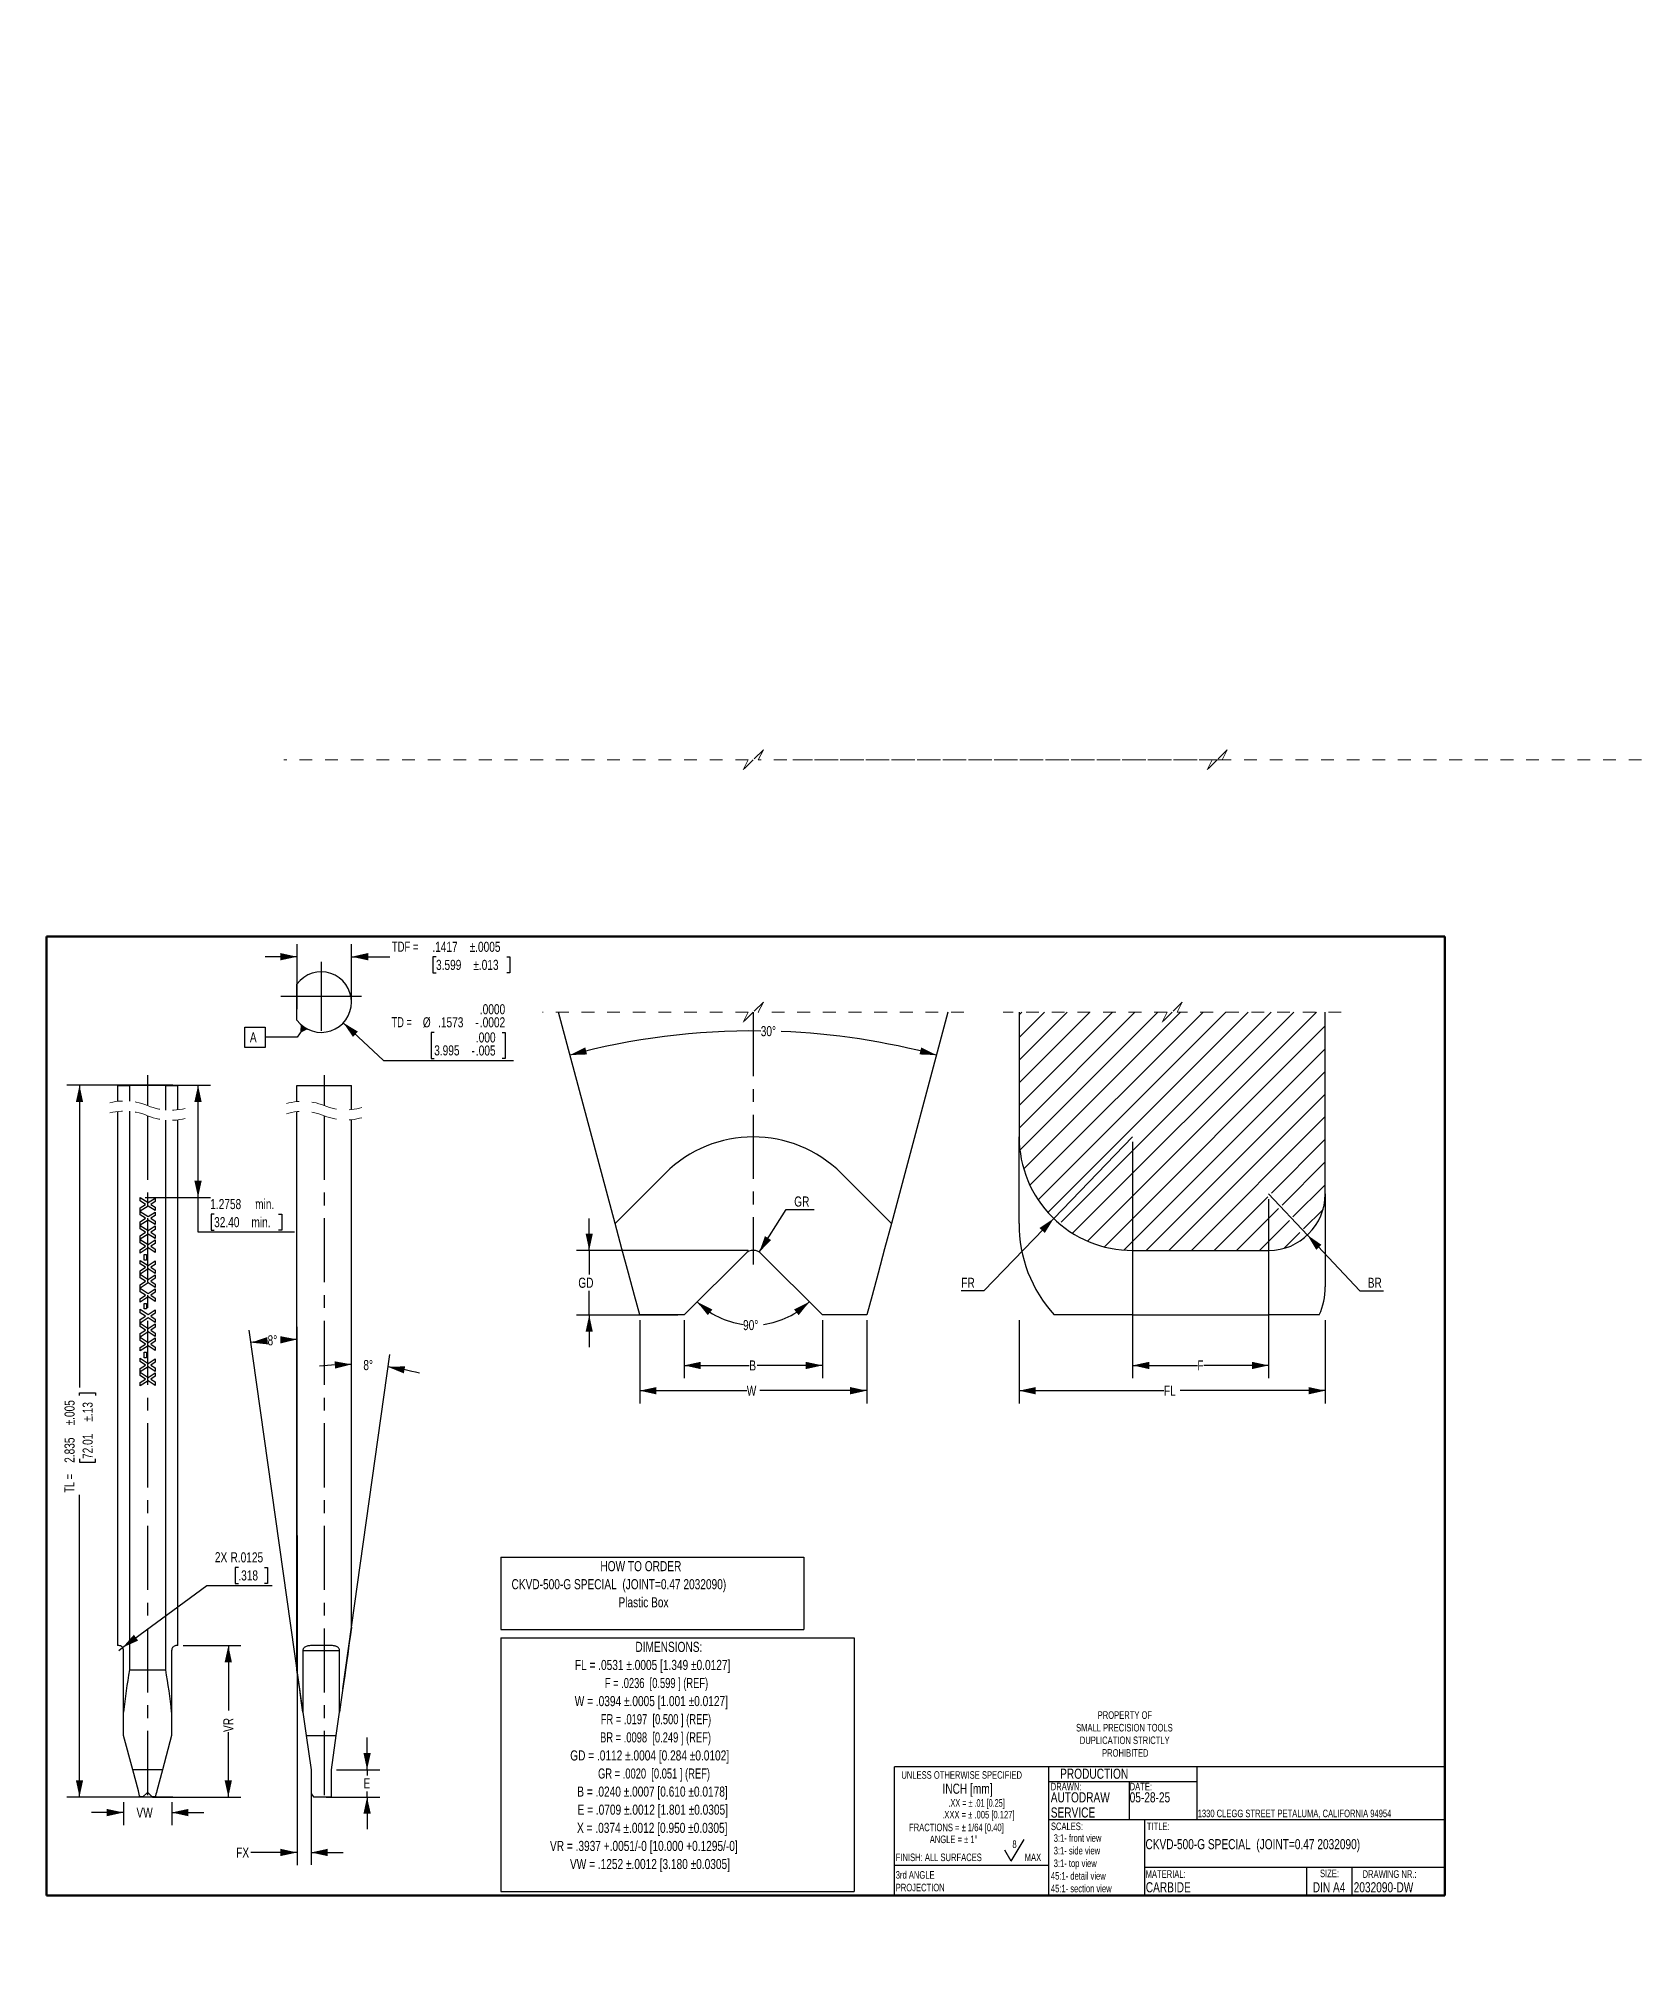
# Model space of a CAD drawing. Header units: inches. Extents: x 0 to 13, y -63732 to 63746.
# Drawn here: x 0.33 to 12.83, y -0.11 to 14.88 of the extents above; entities that cross this region are included whole.
import ezdxf

# ---------------------------------------------------------------- set-up
doc = ezdxf.new("R2010")
doc.units = ezdxf.units.IN
doc.header["$MEASUREMENT"] = 0
doc.linetypes.add('CENTERX2', pattern=[0.8, 0.5, -0.1, 0.1, -0.1])
doc.linetypes.add('HIDDEN', pattern=[0.075, 0.05, -0.025])
doc.layers.add('FORMAT', color=7, linetype='Continuous')
doc.styles.add('SLDTEXTSTYLE0', font='TXT', dxfattribs={"width": 0.75})
doc.styles.add('SLDTEXTSTYLE1', font='TXT', dxfattribs={"width": 0.694444})
doc.styles.add('SLDTEXTSTYLE2', font='TXT', dxfattribs={"width": 0.6875})
doc.styles.add('SLDTEXTSTYLE3', font='TXT', dxfattribs={"width": 0.69})
doc.styles.add('SLDTEXTSTYLE4', font='TXT', dxfattribs={"width": 0.692308})
doc.styles.add('SLDTEXTSTYLE5', font='TXT', dxfattribs={"width": 0.7})
doc.dimstyles.new('SLDDIMSTYLE0', dxfattribs={"dimtxt": 0.07874, "dimasz": 0.13, "dimexe": 0, "dimexo": 0.0625, "dimgap": 0.019685, "dimtad": 0, "dimtih": 1, "dimtoh": 1, "dimdec": 4, "dimlfac": 0.333333, "dimrnd": 1e-09, "dimzin": 12, "dimdsep": 46, "dimtxsty": 'SLDTEXTSTYLE0', "dimsah": 1, "dimcen": 0.09, "dimadec": 0, "dimazin": 3, "dimtfac": 1, "dimtdec": 4, "dimtofl": 0, "dimtmove": 0, "dimatfit": 3, "dimfxl": 0, "dimfrac": 2, "dimtolj": 1, "dimarcsym": 0})
doc.dimstyles.new('SLDDIMSTYLE1', dxfattribs={"dimtxt": 0.07874, "dimasz": 0.13, "dimexe": 0, "dimexo": 0.0625, "dimgap": 0.019685, "dimtad": 0, "dimdec": 3, "dimlfac": 0.333333, "dimrnd": 1e-09, "dimzin": 12, "dimdsep": 46, "dimtxsty": 'SLDTEXTSTYLE0', "dimsah": 1, "dimcen": 0.09, "dimadec": 0, "dimazin": 3, "dimtol": 1, "dimtp": 0.005, "dimtm": 0.005, "dimtfac": 1, "dimtdec": 3, "dimtofl": 0, "dimtmove": 0, "dimatfit": 3, "dimfxl": 0, "dimfrac": 2, "dimtolj": 1, "dimarcsym": 0})
doc.dimstyles.new('SLDDIMSTYLE10', dxfattribs={"dimtxt": 0.07874, "dimasz": 0.13, "dimexe": 0, "dimexo": 0.0625, "dimgap": 0.019685, "dimtad": 0, "dimdec": 4, "dimlfac": 0.022239, "dimrnd": 1e-09, "dimzin": 12, "dimdsep": 46, "dimtxsty": 'SLDTEXTSTYLE0', "dimsah": 1, "dimcen": 0.09, "dimadec": 0, "dimazin": 3, "dimtfac": 1, "dimtdec": 4, "dimtofl": 0, "dimtmove": 0, "dimatfit": 3, "dimfxl": 0, "dimfrac": 2, "dimtolj": 1, "dimtzin": 12, "dimarcsym": 0})
doc.dimstyles.new('SLDDIMSTYLE11', dxfattribs={"dimtxt": 0.07874, "dimasz": 0.13, "dimexe": 0, "dimexo": 0.0625, "dimgap": 0.019685, "dimtad": 0, "dimdec": 4, "dimlfac": 0.022239, "dimzin": 12, "dimdsep": 46, "dimtxsty": 'SLDTEXTSTYLE0', "dimsah": 1, "dimcen": 0.09, "dimadec": 1, "dimazin": 3, "dimtfac": 1, "dimtdec": 1, "dimtofl": 0, "dimtmove": 0, "dimatfit": 3, "dimfxl": 0, "dimfrac": 2, "dimtolj": 1, "dimtzin": 12, "dimarcsym": 0})
doc.dimstyles.new('SLDDIMSTYLE12', dxfattribs={"dimtxt": 0.07874, "dimasz": 0.13, "dimexe": 0, "dimexo": 0.0625, "dimgap": 0.019685, "dimtad": 0, "dimtih": 1, "dimtoh": 1, "dimdec": 4, "dimlfac": 0.022239, "dimrnd": 1e-09, "dimzin": 12, "dimdsep": 46, "dimtxsty": 'SLDTEXTSTYLE0', "dimsah": 1, "dimcen": 0.09, "dimadec": 0, "dimazin": 3, "dimtfac": 1, "dimtdec": 4, "dimtmove": 0, "dimatfit": 0, "dimfxl": 0, "dimfrac": 2, "dimtolj": 1, "dimtzin": 12, "dimarcsym": 0})
doc.dimstyles.new('SLDDIMSTYLE13', dxfattribs={"dimtxt": 0.07874, "dimasz": 0.13, "dimexe": 0, "dimexo": 0.0625, "dimgap": 0.019685, "dimtad": 0, "dimtih": 1, "dimtoh": 1, "dimdec": 4, "dimlfac": 0.564871, "dimrnd": 1e-09, "dimzin": 12, "dimdsep": 46, "dimtxsty": 'SLDTEXTSTYLE0', "dimsah": 1, "dimcen": 0, "dimadec": 0, "dimazin": 3, "dimtfac": 1, "dimtdec": 4, "dimtofl": 0, "dimtmove": 0, "dimatfit": 3, "dimfxl": 0, "dimfrac": 2, "dimtolj": 1, "dimtzin": 12, "dimarcsym": 0})
doc.dimstyles.new('SLDDIMSTYLE15', dxfattribs={"dimtxt": 0.07874, "dimasz": 0.13, "dimexe": 0, "dimexo": 0.0625, "dimgap": 0.019685, "dimtad": 0, "dimtih": 1, "dimtoh": 1, "dimdec": 4, "dimlfac": 0.022239, "dimrnd": 1e-09, "dimzin": 12, "dimdsep": 46, "dimtxsty": 'SLDTEXTSTYLE0', "dimsah": 1, "dimcen": 0, "dimse2": 1, "dimadec": 0, "dimazin": 3, "dimtfac": 1, "dimtdec": 4, "dimtofl": 0, "dimtmove": 0, "dimatfit": 3, "dimfxl": 0, "dimfrac": 2, "dimtolj": 1, "dimtzin": 12, "dimarcsym": 0})
doc.dimstyles.new('SLDDIMSTYLE2', dxfattribs={"dimtxt": 0.07874, "dimasz": 0.13, "dimexe": 0, "dimexo": 0.0625, "dimgap": 0.019685, "dimtad": 0, "dimdec": 4, "dimlfac": 0.333333, "dimrnd": 1e-09, "dimzin": 12, "dimdsep": 46, "dimtxsty": 'SLDTEXTSTYLE0', "dimsah": 1, "dimcen": 0.09, "dimadec": 0, "dimazin": 3, "dimtfac": 1, "dimtdec": 4, "dimtmove": 0, "dimatfit": 0, "dimfxl": 0, "dimfrac": 2, "dimtolj": 1, "dimtzin": 12, "dimarcsym": 0})
doc.dimstyles.new('SLDDIMSTYLE3', dxfattribs={"dimtxt": 0.07874, "dimasz": 0.13, "dimexe": 0, "dimexo": 0.0625, "dimgap": 0.019685, "dimtad": 0, "dimdec": 4, "dimlfac": 0.333333, "dimrnd": 1e-09, "dimzin": 12, "dimdsep": 46, "dimtxsty": 'SLDTEXTSTYLE0', "dimsah": 1, "dimcen": 0.09, "dimadec": 0, "dimazin": 3, "dimtfac": 1, "dimtdec": 4, "dimtofl": 0, "dimtmove": 0, "dimatfit": 3, "dimfxl": 0, "dimfrac": 2, "dimtolj": 1, "dimtzin": 12, "dimarcsym": 0})
doc.dimstyles.new('SLDDIMSTYLE4', dxfattribs={"dimtxt": 0.07874, "dimasz": 0.13, "dimexe": 0, "dimexo": 0.0625, "dimgap": 0.019685, "dimtad": 0, "dimtih": 1, "dimtoh": 1, "dimdec": 4, "dimlfac": 0.333333, "dimrnd": 1e-09, "dimzin": 12, "dimdsep": 46, "dimtxsty": 'SLDTEXTSTYLE0', "dimsah": 1, "dimcen": 0, "dimadec": 0, "dimazin": 3, "dimtfac": 1, "dimtdec": 4, "dimtofl": 0, "dimtmove": 0, "dimatfit": 3, "dimfxl": 0, "dimfrac": 2, "dimtolj": 1, "dimtzin": 12, "dimarcsym": 0})
doc.dimstyles.new('SLDDIMSTYLE5', dxfattribs={"dimtxt": 0.07874, "dimasz": 0.13, "dimexe": 0, "dimexo": 0.0625, "dimgap": 0.019685, "dimtad": 0, "dimtih": 1, "dimtoh": 1, "dimdec": 4, "dimlfac": 0.333333, "dimrnd": 1e-09, "dimzin": 12, "dimdsep": 46, "dimtxsty": 'SLDTEXTSTYLE0', "dimsah": 1, "dimcen": 0.09, "dimadec": 0, "dimazin": 3, "dimtfac": 1, "dimtdec": 4, "dimtmove": 0, "dimatfit": 0, "dimfxl": 0, "dimfrac": 2, "dimtolj": 1, "dimtzin": 12, "dimarcsym": 0})
doc.dimstyles.new('SLDDIMSTYLE6', dxfattribs={"dimtxt": 0.07874, "dimasz": 0.13, "dimexe": 0, "dimexo": 0.0625, "dimgap": 0.019685, "dimtad": 0, "dimtih": 1, "dimtoh": 1, "dimdec": 4, "dimlfac": 0.333333, "dimzin": 12, "dimdsep": 46, "dimtxsty": 'SLDTEXTSTYLE0', "dimsah": 1, "dimcen": 0.09, "dimadec": 1, "dimazin": 3, "dimtfac": 1, "dimtdec": 1, "dimtofl": 0, "dimtmove": 0, "dimatfit": 3, "dimfxl": 0, "dimfrac": 2, "dimtolj": 1, "dimtzin": 12, "dimarcsym": 0})
doc.dimstyles.new('SLDDIMSTYLE7', dxfattribs={"dimtxt": 0.07874, "dimasz": 0.13, "dimexe": 0, "dimexo": 0.0625, "dimgap": 0.019685, "dimtad": 0, "dimdec": 4, "dimlfac": 0.333333, "dimrnd": 1e-09, "dimzin": 12, "dimdsep": 46, "dimtxsty": 'SLDTEXTSTYLE0', "dimsah": 1, "dimcen": 0.09, "dimadec": 0, "dimazin": 3, "dimtol": 1, "dimtp": 0.0005, "dimtm": 0.0005, "dimtfac": 1, "dimtdec": 4, "dimtmove": 0, "dimatfit": 0, "dimfxl": 0, "dimfrac": 2, "dimtolj": 1, "dimarcsym": 0})
doc.dimstyles.new('SLDDIMSTYLE8', dxfattribs={"dimtxt": 0.07874, "dimasz": 0.13, "dimexe": 0, "dimexo": 0.0625, "dimgap": 0.019685, "dimtad": 0, "dimtih": 1, "dimtoh": 1, "dimdec": 4, "dimlfac": 0.333333, "dimrnd": 1e-09, "dimzin": 12, "dimdsep": 46, "dimtxsty": 'SLDTEXTSTYLE0', "dimsah": 1, "dimcen": 0, "dimadec": 0, "dimazin": 3, "dimtol": 1, "dimtm": 0.0002, "dimtfac": 1, "dimtdec": 4, "dimtofl": 0, "dimtmove": 0, "dimatfit": 3, "dimfxl": 0, "dimfrac": 2, "dimtolj": 1, "dimtzin": 4, "dimarcsym": 0})
doc.dimstyles.new('SLDDIMSTYLE9', dxfattribs={"dimtxt": 0.07874, "dimasz": 0.13, "dimexe": 0, "dimexo": 0.0625, "dimgap": 0.019685, "dimtad": 0, "dimtih": 1, "dimtoh": 1, "dimdec": 4, "dimlfac": 0.022239, "dimzin": 12, "dimdsep": 46, "dimtxsty": 'SLDTEXTSTYLE0', "dimsah": 1, "dimcen": 0.09, "dimadec": 1, "dimazin": 3, "dimtfac": 1, "dimtdec": 1, "dimtofl": 0, "dimtmove": 0, "dimatfit": 3, "dimfxl": 0, "dimfrac": 2, "dimtolj": 1, "dimtzin": 12, "dimarcsym": 0})

msp = doc.modelspace()

# ---------------------------------------------------------------- texts
at = {"layer": 'FORMAT'}
for s, insert, char_height, attachment_point, style in [('PROPERTY OF', (8.80457, 1.82977), 0.0590551, 2, 'SLDTEXTSTYLE0'), ('SMALL PRECISION TOOLS', (8.80098, 1.73134), 0.0590551, 2, 'SLDTEXTSTYLE0'), ('DUPLICATION STRICTLY', (8.8034, 1.63292), 0.0590551, 2, 'SLDTEXTSTYLE0'), ('PROHIBITED', (8.80761, 1.53449), 0.059055, 2, 'SLDTEXTSTYLE0'), ('UNLESS OTHERWISE SPECIFIED', (7.06078, 1.36251), 0.0590551, 1, 'SLDTEXTSTYLE0'), ('PRODUCTION', (8.29936, 1.38211), 0.07874, 1, 'SLDTEXTSTYLE0'), ('INCH [mm]', (7.38197, 1.26515), 0.07874, 1, 'SLDTEXTSTYLE0'), ('DRAWN:', (8.22606, 1.27202), 0.059055, 1, 'SLDTEXTSTYLE0'), ('DATE:', (8.84172, 1.27202), 0.059055, 1, 'SLDTEXTSTYLE0'), ('.XXX = ± .005 [0.127]', (7.37963, 1.05269), 0.0590551, 1, 'SLDTEXTSTYLE0'), ('.XX = ± .01 [0.25]', (7.42861, 1.14418), 0.0590551, 1, 'SLDTEXTSTYLE1'), ('AUTODRAW', (8.22625, 1.19776), 0.07874, 1, 'SLDTEXTSTYLE0'), ('SERVICE', (8.22625, 1.07965), 0.07874, 1, 'SLDTEXTSTYLE0'), ('05-28-25', (8.84172, 1.19776), 0.07874, 1, 'SLDTEXTSTYLE0'), ('1330 CLEGG STREET PETALUMA, CALIFORNIA 94954', (9.37236, 1.06231), 0.0590551, 1, 'SLDTEXTSTYLE0'), ('FRACTIONS = ± 1/64 [0.40]', (7.12114, 0.95303), 0.0590551, 1, 'SLDTEXTSTYLE0'), ('SCALES:', (8.22749, 0.96175), 0.059055, 1, 'SLDTEXTSTYLE0'), ('TITLE:', (8.97589, 0.96175), 0.059055, 1, 'SLDTEXTSTYLE0'), ('ANGLE = ± 1°', (7.28276, 0.86035), 0.0590551, 1, 'SLDTEXTSTYLE2'), ('3:1- front view', (8.24939, 0.87034), 0.0590551, 1, 'SLDTEXTSTYLE0'), ('3:1- side view', (8.24939, 0.77192), 0.0590551, 1, 'SLDTEXTSTYLE0'), ('CKVD-500-G SPECIAL  (JOINT=0.47 2032090)', (8.96497, 0.83256), 0.0787402, 1, 'SLDTEXTSTYLE0'), ('3:1- top view', (8.24939, 0.67349), 0.0590551, 1, 'SLDTEXTSTYLE0'), ('3rd ANGLE', (7.01709, 0.5827), 0.059055, 1, 'SLDTEXTSTYLE0'), ('PROJECTION', (7.01709, 0.48428), 0.059055, 1, 'SLDTEXTSTYLE0'), ('<MOD-ASYM>', (7.63145, 0.46245), 0.000787, 1, 'SLDTEXTSTYLE0'), ('45:1- detail view', (8.22724, 0.57507), 0.0590551, 1, 'SLDTEXTSTYLE0'), ('45:1- section view', (8.22724, 0.47664), 0.0590551, 1, 'SLDTEXTSTYLE0'), ('MATERIAL:', (8.96624, 0.58943), 0.059055, 1, 'SLDTEXTSTYLE0'), ('CARBIDE', (8.96752, 0.49625), 0.07874, 1, 'SLDTEXTSTYLE0'), ('DIN A4', (10.39716, 0.49625), 0.07874, 2, 'SLDTEXTSTYLE0'), ('SIZE:', (10.40071, 0.59463), 0.059055, 2, 'SLDTEXTSTYLE0'), ('2032090-DW', (10.58916, 0.49625), 0.07874, 1, 'SLDTEXTSTYLE0'), ('DRAWING NR.:', (10.65875, 0.58943), 0.0590551, 1, 'SLDTEXTSTYLE0')]:
    msp.add_mtext(s, dxfattribs=dict(at, insert=insert, char_height=char_height, attachment_point=attachment_point, style=style))

# ---------------------------------------------------------------- blocks, each defined once
blk = doc.blocks.new('SW_NOTE_0')
at = {"layer": 'FORMAT', "color": 0}
for q in [(1.001, 0.186), (0.851, 0.102)]:
    blk.add_line((0.901, 0.017), q, dxfattribs=at)
at = {"layer": 'FORMAT', "color": 0, "attachment_point": 1, "style": 'SLDTEXTSTYLE0'}
for s, insert, char_height in [('8', (0.91, 0.178), 0.0591), ('FINISH: ALL SURFACES', (0, 0.076), 0.05906), ('MAX', (1.006, 0.076), 0.0591)]:
    blk.add_mtext(s, dxfattribs=dict(at, insert=insert, char_height=char_height))
blk = doc.blocks.new('SW_TABLEANNOTATION_0')
at = {"layer": 'FORMAT', "color": 0}
for p, q in [((0, 0), (0, -0.141)), ((0, 0), (2.756, 0)), ((2.756, 0), (2.756, -0.141)), ((0, -0.141), (0, -0.282)), ((2.756, -0.141), (2.756, -0.282)), ((0, -0.282), (0, -0.424)), ((2.756, -0.282), (2.756, -0.424)), ((0, -0.424), (0, -0.565)), ((2.756, -0.424), (2.756, -0.565)), ((0, -0.565), (0, -0.706)), ((2.756, -0.565), (2.756, -0.706)), ((0, -0.706), (0, -0.847)), ((2.756, -0.706), (2.756, -0.847)), ((0, -0.847), (0, -0.988)), ((2.756, -0.847), (2.756, -0.988)), ((0, -0.988), (0, -1.129)), ((2.756, -0.988), (2.756, -1.129)), ((0, -1.129), (0, -1.271)), ((2.756, -1.129), (2.756, -1.271)), ((0, -1.271), (0, -1.412)), ((2.756, -1.271), (2.756, -1.412)), ((0, -1.412), (0, -1.553)), ((2.756, -1.412), (2.756, -1.553)), ((0, -1.553), (0, -1.694)), ((2.756, -1.553), (2.756, -1.694)), ((0, -1.694), (0, -1.835)), ((2.756, -1.694), (2.756, -1.835)), ((0, -1.835), (0, -1.977)), ((2.756, -1.835), (2.756, -1.977)), ((0, -1.977), (2.756, -1.977))]:
    blk.add_line(p, q, dxfattribs=at)
at = {"layer": 'FORMAT', "color": 0, "char_height": 0.07874, "attachment_point": 1}
for s, insert, style in [('DIMENSIONS:', (1.049, -0.03), 'SLDTEXTSTYLE0'), ('FL = .0531 ±.0005 [1.349 ±0.0127]', (0.577, -0.171), 'SLDTEXTSTYLE0'), ('W = .0394 ±.0005 [1.001 ±0.0127]', (0.576, -0.453), 'SLDTEXTSTYLE0'), ('F = .0236  [0.599 ] (REF)', (0.811, -0.312), 'SLDTEXTSTYLE3'), ('FR = .0197  [0.500 ] (REF)', (0.779, -0.594), 'SLDTEXTSTYLE4'), ('BR = .0098  [0.249 ] (REF)', (0.774, -0.736), 'SLDTEXTSTYLE4'), ('GD = .0112 ±.0004 [0.284 ±0.0102]', (0.541, -0.877), 'SLDTEXTSTYLE0'), ('GR = .0020  [0.051 ] (REF)', (0.758, -1.018), 'SLDTEXTSTYLE4'), ('B = .0240 ±.0007 [0.610 ±0.0178]', (0.596, -1.159), 'SLDTEXTSTYLE0'), ('E = .0709 ±.0012 [1.801 ±0.0305]', (0.598, -1.3), 'SLDTEXTSTYLE0'), ('X = .0374 ±.0012 [0.950 ±0.0305]', (0.594, -1.442), 'SLDTEXTSTYLE0'), ('VR = .3937 +.0051/-0 [10.000 +0.1295/-0]', (0.383, -1.583), 'SLDTEXTSTYLE0'), ('VW = .1252 ±.0012 [3.180 ±0.0305]', (0.539, -1.724), 'SLDTEXTSTYLE0')]:
    blk.add_mtext(s, dxfattribs=dict(at, insert=insert, style=style))
blk = doc.blocks.new('SW_TABLEANNOTATION_1')
at = {"layer": 'FORMAT', "color": 0}
for p, q in [((0, 0), (0, -0.141)), ((0, 0), (2.362, 0)), ((2.362, 0), (2.362, -0.141)), ((0, -0.141), (0, -0.282)), ((2.362, -0.141), (2.362, -0.282)), ((0, -0.282), (0, -0.424)), ((2.362, -0.282), (2.362, -0.424)), ((0, -0.424), (0, -0.565)), ((2.362, -0.424), (2.362, -0.565)), ((0, -0.565), (2.362, -0.565))]:
    blk.add_line(p, q, dxfattribs=at)
at = {"layer": 'FORMAT', "color": 0, "char_height": 0.07874, "attachment_point": 1, "style": 'SLDTEXTSTYLE0'}
for s, insert in [('HOW TO ORDER', (0.776, -0.03)), ('CKVD-500-G SPECIAL  (JOINT=0.47 2032090)', (0.083, -0.171)), ('Plastic Box', (0.917, -0.312))]:
    blk.add_mtext(s, dxfattribs=dict(at, insert=insert))
blk = doc.blocks.new('SW_BROKEN_VIEW_0')
at = {"color": 0, "linetype": 'CENTERX2'}
for p, q in [((0, 0.315), (0, 0.079)), ((0, 0), (0, -5.394))]:
    blk.add_line(p, q, dxfattribs=at)
blk = doc.blocks.new('_D')
at = {"layer": 'FORMAT'}
for p, q in [((1.362, 6.713), (1.673, 6.713)), ((1.575, 5.839), (1.575, 6.713)), ((1.161, 5.839), (1.673, 5.839)), ((1.575, 5.567), (1.575, 5.839)), ((1.7, 5.708), (1.676, 5.708)), ((1.676, 5.708), (1.676, 5.583)), ((2.203, 5.708), (2.227, 5.708)), ((2.227, 5.708), (2.227, 5.583)), ((2.328, 5.567), (1.575, 5.567)), ((1.676, 5.583), (1.7, 5.583)), ((2.227, 5.583), (2.203, 5.583))]:
    blk.add_line(p, q, dxfattribs=at)
for points in [[(1.575, 6.713), (1.546, 6.583), (1.603, 6.583)], [(1.575, 5.839), (1.603, 5.969), (1.546, 5.969)]]:
    blk.add_solid(points, dxfattribs=at)
at = {"layer": 'FORMAT', "char_height": 0.0787, "attachment_point": 1, "style": 'SLDTEXTSTYLE0'}
for s, insert in [('1.2758', (1.67, 5.826)), ('min.', (2.02, 5.826)), ('32.40', (1.7, 5.685)), ('min.', (1.991, 5.685))]:
    blk.add_mtext(s, dxfattribs=dict(at, insert=insert))
blk = doc.blocks.new('_D_1')
at = {"layer": 'FORMAT'}
for p, q in [((1.378, 6.713), (0.551, 6.713)), ((0.65, 6.713), (0.65, 4.355)), ((0.65, 4.292), (0.65, 4.315)), ((0.65, 4.315), (0.775, 4.315)), ((0.775, 4.315), (0.775, 4.292)), ((0.65, 3.798), (0.65, 3.774)), ((0.65, 3.774), (0.775, 3.774)), ((0.775, 3.774), (0.775, 3.798)), ((0.65, 1.161), (0.65, 3.519)), ((1.378, 1.161), (0.551, 1.161))]:
    blk.add_line(p, q, dxfattribs=at)
for points in [[(0.65, 6.713), (0.622, 6.583), (0.678, 6.583)], [(0.65, 1.161), (0.678, 1.291), (0.622, 1.291)]]:
    blk.add_solid(points, dxfattribs=at)
at = {"layer": 'FORMAT', "char_height": 0.0787, "attachment_point": 1, "rotation": 90}
for s, insert, style in [('±.005', (0.533, 4.06), 'SLDTEXTSTYLE0'), ('±.13', (0.674, 4.089), 'SLDTEXTSTYLE0'), ('2.835', (0.533, 3.768), 'SLDTEXTSTYLE0'), ('72.01', (0.674, 3.798), 'SLDTEXTSTYLE0'), ('TL =', (0.532, 3.535), 'SLDTEXTSTYLE2')]:
    blk.add_mtext(s, dxfattribs=dict(at, insert=insert, style=style))
blk = doc.blocks.new('_D_2')
at = {"layer": 'FORMAT'}
for p, q in [((0.993, 1.121), (0.993, 0.941)), ((1.369, 1.121), (1.369, 0.941)), ((0.993, 1.04), (0.743, 1.04)), ((1.369, 1.04), (1.619, 1.04))]:
    blk.add_line(p, q, dxfattribs=at)
for points in [[(0.993, 1.04), (0.863, 1.068), (0.863, 1.011)], [(1.369, 1.04), (1.499, 1.011), (1.499, 1.068)]]:
    blk.add_solid(points, dxfattribs=at)
at = {"layer": 'FORMAT', "insert": (1.094, 1.079), "char_height": 0.0787, "attachment_point": 1, "style": 'SLDTEXTSTYLE0'}
blk.add_mtext('VW', dxfattribs=at)
blk = doc.blocks.new('_D_3')
at = {"layer": 'FORMAT'}
for p, q in [((1.458, 2.342), (1.909, 2.342)), ((1.811, 2.342), (1.811, 1.835)), ((1.811, 1.161), (1.811, 1.668)), ((1.22, 1.161), (1.909, 1.161))]:
    blk.add_line(p, q, dxfattribs=at)
for points in [[(1.811, 2.342), (1.782, 2.212), (1.839, 2.212)], [(1.811, 1.161), (1.839, 1.291), (1.782, 1.291)]]:
    blk.add_solid(points, dxfattribs=at)
at = {"layer": 'FORMAT', "insert": (1.772, 1.668), "char_height": 0.0787, "attachment_point": 1, "rotation": 90, "style": 'SLDTEXTSTYLE0'}
blk.add_mtext('VR', dxfattribs=at)
blk = doc.blocks.new('_D_4')
at = {"layer": 'FORMAT'}
for p, q in [((1.889, 2.952), (1.865, 2.952)), ((1.865, 2.952), (1.865, 2.827)), ((2.092, 2.952), (2.116, 2.952)), ((2.116, 2.952), (2.116, 2.827)), ((0.986, 2.327), (1.643, 2.811)), ((1.643, 2.811), (2.153, 2.811)), ((1.865, 2.827), (1.889, 2.827)), ((2.116, 2.827), (2.092, 2.827)), ((0.956, 2.305), (0.986, 2.327))]:
    blk.add_line(p, q, dxfattribs=at)
blk.add_solid([(0.986, 2.327), (1.107, 2.381), (1.074, 2.427)], dxfattribs=at)
at = {"layer": 'FORMAT', "char_height": 0.0787, "attachment_point": 1, "style": 'SLDTEXTSTYLE0'}
for s, insert in [('2X', (1.706, 3.071)), ('R.0125', (1.828, 3.07)), ('.318', (1.889, 2.929))]:
    blk.add_mtext(s, dxfattribs=dict(at, insert=insert))
blk = doc.blocks.new('SW_BROKEN_VIEW_1')
at = {"color": 0, "linetype": 'CENTERX2'}
for p, q in [((0, 0.315), (0, 0.079)), ((0, 0), (0, -5.394))]:
    blk.add_line(p, q, dxfattribs=at)
blk = doc.blocks.new('_D_5')
at = {"layer": 'FORMAT'}
for p, q in [((2.893, 1.374), (2.893, 1.624)), ((2.655, 1.374), (2.992, 1.374)), ((2.893, 1.374), (2.893, 1.33)), ((2.893, 1.161), (2.893, 1.205)), ((2.575, 1.161), (2.992, 1.161)), ((2.893, 1.161), (2.893, 0.911))]:
    blk.add_line(p, q, dxfattribs=at)
for points in [[(2.893, 1.374), (2.922, 1.504), (2.865, 1.504)], [(2.893, 1.161), (2.865, 1.031), (2.922, 1.031)]]:
    blk.add_solid(points, dxfattribs=at)
at = {"layer": 'FORMAT', "insert": (2.865, 1.307), "char_height": 0.0787, "attachment_point": 1, "style": 'SLDTEXTSTYLE0'}
blk.add_mtext('E', dxfattribs=at)
blk = doc.blocks.new('_D_6')
at = {"layer": 'FORMAT'}
for p, q in [((2.386, 1.873), (1.974, 4.803)), ((2.347, 2.192), (2.347, 4.829))]:
    blk.add_line(p, q, dxfattribs=at)
for start, end in [(95.1168, 98), (90, 92.8847)]:
    blk.add_arc((2.347, 2.153), 2.578, start, end, dxfattribs=at)
for points in [[(1.988, 4.706), (2.12, 4.692), (2.114, 4.749)], [(2.347, 4.731), (2.216, 4.756), (2.217, 4.699)]]:
    blk.add_solid(points, dxfattribs=at)
at = {"layer": 'FORMAT', "insert": (2.117, 4.763), "char_height": 0.0787, "attachment_point": 1, "style": 'SLDTEXTSTYLE0'}
blk.add_mtext('8°', dxfattribs=at)
blk = doc.blocks.new('_D_7')
at = {"layer": 'FORMAT'}
for p, q in [((2.704, 2.005), (3.071, 4.613)), ((2.772, 2.525), (2.772, 4.634))]:
    blk.add_line(p, q, dxfattribs=at)
for start, end in [(90, 96.9777), (90, 96.9777), (75.0223, 82), (75.0223, 82)]:
    blk.add_arc((2.772, 2.486), 2.05, start, end, dxfattribs=at)
for points in [[(2.772, 4.536), (2.641, 4.56), (2.643, 4.503)], [(3.057, 4.516), (3.18, 4.466), (3.19, 4.521)]]:
    blk.add_solid(points, dxfattribs=at)
at = {"layer": 'FORMAT', "insert": (2.864, 4.57), "char_height": 0.0787, "attachment_point": 1, "style": 'SLDTEXTSTYLE0'}
blk.add_mtext('8°', dxfattribs=at)
blk = doc.blocks.new('_D_8')
at = {"layer": 'FORMAT'}
for p, q in [((2.347, 3.202), (2.347, 0.63)), ((2.456, 1.335), (2.456, 0.631)), ((2.347, 0.728), (1.987, 0.728)), ((2.456, 0.728), (2.706, 0.728))]:
    blk.add_line(p, q, dxfattribs=at)
for points in [[(2.347, 0.728), (2.217, 0.757), (2.217, 0.7)], [(2.456, 0.728), (2.586, 0.7), (2.586, 0.757)]]:
    blk.add_solid(points, dxfattribs=at)
at = {"layer": 'FORMAT', "insert": (1.872, 0.767), "char_height": 0.0787, "attachment_point": 1, "style": 'SLDTEXTSTYLE0'}
blk.add_mtext('FX', dxfattribs=at)
blk = doc.blocks.new('_D_9')
at = {"layer": 'FORMAT'}
for p, q in [((2.347, 7.308), (2.347, 7.815)), ((2.772, 7.363), (2.772, 7.815)), ((2.347, 7.716), (2.097, 7.716)), ((2.772, 7.716), (3.071, 7.716)), ((3.431, 7.716), (3.407, 7.716)), ((3.407, 7.716), (3.407, 7.591)), ((3.983, 7.716), (4.007, 7.716)), ((4.007, 7.716), (4.007, 7.591)), ((3.407, 7.591), (3.431, 7.591)), ((4.007, 7.591), (3.983, 7.591))]:
    blk.add_line(p, q, dxfattribs=at)
for points in [[(2.347, 7.716), (2.217, 7.745), (2.217, 7.688)], [(2.772, 7.716), (2.902, 7.688), (2.902, 7.745)]]:
    blk.add_solid(points, dxfattribs=at)
at = {"layer": 'FORMAT', "char_height": 0.0787, "attachment_point": 1}
for s, insert, style in [('TDF =', (3.087, 7.834), 'SLDTEXTSTYLE5'), ('.1417', (3.402, 7.833), 'SLDTEXTSTYLE0'), ('±.0005', (3.693, 7.833), 'SLDTEXTSTYLE0'), ('3.599', (3.431, 7.692), 'SLDTEXTSTYLE0'), ('±.013', (3.722, 7.692), 'SLDTEXTSTYLE0')]:
    blk.add_mtext(s, dxfattribs=dict(at, insert=insert, style=style))
blk = doc.blocks.new('_D_10')
at = {"layer": 'FORMAT'}
for p, q in [((2.708, 7.201), (3.021, 6.907)), ((3.417, 7.126), (3.393, 7.126)), ((3.393, 7.126), (3.393, 6.923)), ((3.946, 7.126), (3.97, 7.126)), ((3.97, 7.126), (3.97, 6.923)), ((3.021, 6.907), (4.035, 6.907)), ((3.393, 6.923), (3.417, 6.923)), ((3.97, 6.923), (3.946, 6.923))]:
    blk.add_line(p, q, dxfattribs=at)
blk.add_solid([(2.708, 7.201), (2.783, 7.091), (2.822, 7.132)], dxfattribs=at)
at = {"layer": 'FORMAT', "char_height": 0.0787, "attachment_point": 1}
for s, insert, style in [('TD =', (3.084, 7.245), 'SLDTEXTSTYLE2'), ('%%c', (3.328, 7.244), 'SLDTEXTSTYLE0'), ('.1573', (3.447, 7.244), 'SLDTEXTSTYLE0'), ('-', (3.738, 7.244), 'SLDTEXTSTYLE0'), ('.0000', (3.773, 7.346), 'SLDTEXTSTYLE0'), ('.0002', (3.773, 7.244), 'SLDTEXTSTYLE0'), ('.000', (3.742, 7.126), 'SLDTEXTSTYLE0'), ('3.995', (3.417, 7.025), 'SLDTEXTSTYLE0'), ('-', (3.708, 7.024), 'SLDTEXTSTYLE0'), ('.005', (3.742, 7.024), 'SLDTEXTSTYLE0')]:
    blk.add_mtext(s, dxfattribs=dict(at, insert=insert, style=style))
blk = doc.blocks.new('SW_DATUMTAG_0')
at = {"layer": 'FORMAT', "color": 0}
for p, q in [((-0.04, -0.016), (-0.04, 0.141)), ((-0.04, 0.141), (0.118, 0.141)), ((0.118, 0.141), (0.118, -0.016)), ((0.368, 0.063), (0.118, 0.063)), ((0.423, 0.143), (0.368, 0.063)), ((0.118, -0.016), (-0.04, -0.016))]:
    blk.add_line(p, q, dxfattribs=at)
blk.add_solid([(0.397, 0.161), (0.449, 0.125), (0.392, 0.098)], dxfattribs=at)
at = {"layer": 'FORMAT', "color": 0, "insert": (0, 0.102), "char_height": 0.0787, "attachment_point": 1, "style": 'SLDTEXTSTYLE0'}
blk.add_mtext('A', dxfattribs=at)
blk = doc.blocks.new('SW_BROKEN_VIEW_2')
at = {"color": 0, "linetype": 'CENTERX2'}
blk.add_line((0, 0), (0, -1.969), dxfattribs=at)
blk = doc.blocks.new('_D_11')
at = {"layer": 'FORMAT'}
for start, end in [(89.3918, 105), (75, 87.7482)]:
    blk.add_arc((5.906, 1.615), 5.522, start, end, dxfattribs=at)
for points in [[(4.476, 6.949), (4.609, 6.954), (4.595, 7.009)], [(7.335, 6.949), (7.216, 7.009), (7.202, 6.954)]]:
    blk.add_solid(points, dxfattribs=at)
at = {"layer": 'FORMAT', "insert": (5.964, 7.175), "char_height": 0.0787, "attachment_point": 1, "style": 'SLDTEXTSTYLE0'}
blk.add_mtext('30°', dxfattribs=at)
blk = doc.blocks.new('_D_12')
at = {"layer": 'FORMAT'}
for p, q in [((5.02, 4.882), (5.02, 4.232)), ((6.791, 4.882), (6.791, 4.232)), ((5.02, 4.331), (5.855, 4.331)), ((6.791, 4.331), (5.956, 4.331))]:
    blk.add_line(p, q, dxfattribs=at)
for points in [[(5.02, 4.331), (5.15, 4.302), (5.15, 4.359)], [(6.791, 4.331), (6.661, 4.359), (6.661, 4.302)]]:
    blk.add_solid(points, dxfattribs=at)
at = {"layer": 'FORMAT', "insert": (5.855, 4.37), "char_height": 0.0787, "attachment_point": 1, "style": 'SLDTEXTSTYLE0'}
blk.add_mtext('W', dxfattribs=at)
blk = doc.blocks.new('_D_13')
at = {"layer": 'FORMAT'}
for start, end in [(225, 262.6431), (277.3569, 315)]:
    blk.add_arc((5.906, 5.461), 0.618, start, end, dxfattribs=at)
for points in [[(5.468, 5.024), (5.551, 4.92), (5.587, 4.964)], [(6.343, 5.024), (6.224, 4.964), (6.26, 4.92)]]:
    blk.add_solid(points, dxfattribs=at)
at = {"layer": 'FORMAT', "insert": (5.826, 4.882), "char_height": 0.0787, "attachment_point": 1, "style": 'SLDTEXTSTYLE0'}
blk.add_mtext('90°', dxfattribs=at)
blk = doc.blocks.new('_D_14')
at = {"layer": 'FORMAT'}
for p, q in [((4.626, 5.425), (4.626, 5.675)), ((5.866, 5.425), (4.528, 5.425)), ((4.626, 5.425), (4.626, 5.236)), ((4.626, 4.921), (4.626, 5.111)), ((5.317, 4.921), (4.528, 4.921)), ((4.626, 4.921), (4.626, 4.671))]:
    blk.add_line(p, q, dxfattribs=at)
for points in [[(4.626, 5.425), (4.654, 5.555), (4.598, 5.555)], [(4.626, 4.921), (4.598, 4.791), (4.654, 4.791)]]:
    blk.add_solid(points, dxfattribs=at)
at = {"layer": 'FORMAT', "insert": (4.541, 5.212), "char_height": 0.0787, "attachment_point": 1, "style": 'SLDTEXTSTYLE0'}
blk.add_mtext('GD', dxfattribs=at)
blk = doc.blocks.new('_D_15')
at = {"layer": 'FORMAT'}
for p, q in [((5.366, 4.882), (5.366, 4.429)), ((6.445, 4.882), (6.445, 4.429)), ((5.366, 4.528), (5.875, 4.528)), ((6.445, 4.528), (5.936, 4.528))]:
    blk.add_line(p, q, dxfattribs=at)
for points in [[(5.366, 4.528), (5.496, 4.499), (5.496, 4.556)], [(6.445, 4.528), (6.315, 4.556), (6.315, 4.499)]]:
    blk.add_solid(points, dxfattribs=at)
at = {"layer": 'FORMAT', "insert": (5.875, 4.567), "char_height": 0.0787, "attachment_point": 1, "style": 'SLDTEXTSTYLE0'}
blk.add_mtext('B', dxfattribs=at)
blk = doc.blocks.new('_D_16')
at = {"layer": 'FORMAT'}
for p, q in [((5.952, 5.411), (6.162, 5.745)), ((6.162, 5.745), (6.38, 5.745))]:
    blk.add_line(p, q, dxfattribs=at)
blk.add_solid([(5.952, 5.411), (6.045, 5.506), (5.997, 5.537)], dxfattribs=at)
at = {"layer": 'FORMAT', "insert": (6.225, 5.846), "char_height": 0.0787, "attachment_point": 1, "style": 'SLDTEXTSTYLE0'}
blk.add_mtext('GR', dxfattribs=at)
blk = doc.blocks.new('_D_17')
at = {"layer": 'FORMAT'}
for p, q in [((7.979, 4.882), (7.979, 4.232)), ((10.367, 4.882), (10.367, 4.232)), ((7.979, 4.331), (9.109, 4.331)), ((10.367, 4.331), (9.237, 4.331))]:
    blk.add_line(p, q, dxfattribs=at)
for points in [[(7.979, 4.331), (8.109, 4.302), (8.109, 4.359)], [(10.367, 4.331), (10.237, 4.359), (10.237, 4.302)]]:
    blk.add_solid(points, dxfattribs=at)
at = {"layer": 'FORMAT', "insert": (9.109, 4.37), "char_height": 0.0787, "attachment_point": 1, "style": 'SLDTEXTSTYLE0'}
blk.add_mtext('FL', dxfattribs=at)
blk = doc.blocks.new('_D_18')
at = {"layer": 'FORMAT'}
for p, q in [((8.865, 6.311), (8.25, 5.674)), ((8.25, 5.674), (7.705, 5.111)), ((7.705, 5.111), (7.528, 5.111))]:
    blk.add_line(p, q, dxfattribs=at)
blk.add_solid([(8.25, 5.674), (8.139, 5.6), (8.18, 5.561)], dxfattribs=at)
at = {"layer": 'FORMAT', "insert": (7.528, 5.212), "char_height": 0.0787, "attachment_point": 1, "style": 'SLDTEXTSTYLE0'}
blk.add_mtext('FR', dxfattribs=at)
blk = doc.blocks.new('_D_19')
at = {"layer": 'FORMAT'}
for p, q in [((9.926, 5.866), (10.228, 5.545)), ((10.228, 5.545), (10.636, 5.111)), ((10.636, 5.111), (10.823, 5.111))]:
    blk.add_line(p, q, dxfattribs=at)
blk.add_solid([(10.228, 5.545), (10.297, 5.43), (10.338, 5.469)], dxfattribs=at)
at = {"layer": 'FORMAT', "insert": (10.699, 5.212), "char_height": 0.0787, "attachment_point": 1, "style": 'SLDTEXTSTYLE0'}
blk.add_mtext('BR', dxfattribs=at)
blk = doc.blocks.new('_D_20')
at = {"layer": 'FORMAT'}
for p, q in [((8.865, 6.271), (8.865, 4.429)), ((9.926, 5.826), (9.926, 4.429)), ((8.865, 4.528), (9.37, 4.528)), ((9.926, 4.528), (9.421, 4.528))]:
    blk.add_line(p, q, dxfattribs=at)
for points in [[(8.865, 4.528), (8.995, 4.499), (8.995, 4.556)], [(9.926, 4.528), (9.796, 4.556), (9.796, 4.499)]]:
    blk.add_solid(points, dxfattribs=at)
at = {"layer": 'FORMAT', "insert": (9.37, 4.567), "char_height": 0.0787, "attachment_point": 1, "style": 'SLDTEXTSTYLE0'}
blk.add_mtext('F', dxfattribs=at)
blk = doc.blocks.new('SW_HATCH_0')
at = {"color": 0, "linetype": 'Continuous', "lineweight": 18}
for p, q in [((0, 0), (0.021, 0.021)), ((0, -0.177), (0.197, 0.021)), ((0, -0.354), (0.374, 0.021)), ((0, -0.53), (0.551, 0.021)), ((0, -0.707), (0.728, 0.021)), ((0, -0.884), (0.904, 0.021)), ((0.006, -1.055), (1.081, 0.021)), ((0.036, -1.202), (1.258, 0.021)), ((0.084, -1.33), (1.435, 0.021)), ((0.148, -1.443), (1.612, 0.021)), ((0.225, -1.542), (1.788, 0.021)), ((0.328, -1.617), (1.965, 0.021)), ((0.417, -1.704), (2.142, 0.021)), ((0.533, -1.765), (2.319, 0.021)), ((0.665, -1.81), (2.388, -0.087)), ((0.816, -1.835), (2.388, -0.264)), ((0.99, -1.838), (2.388, -0.441)), ((1.167, -1.838), (2.388, -0.618)), ((1.344, -1.838), (2.388, -0.794)), ((1.968, -1.391), (2.388, -0.971)), ((2.052, -1.484), (2.388, -1.148)), ((2.135, -1.577), (2.388, -1.325)), ((1.521, -1.838), (1.94, -1.419)), ((1.697, -1.838), (2.024, -1.512)), ((1.874, -1.838), (2.108, -1.605)), ((2.219, -1.67), (2.371, -1.518)), ((2.068, -1.821), (2.191, -1.698))]:
    blk.add_line(p, q, dxfattribs=at)

# ---------------------------------------------------------------- dimensions: what is measured, and where the dimension line sits
at = {"layer": 'FORMAT'}
for base, line1, line2, dimstyle, picture, middle in [((6.73375, 7.07508), ((6.79134, 4.92126), (9.45979, 14.88005)), ((2.35123, 14.88005), (5.01968, 4.92126)), 'SLDDIMSTYLE9', '_D_11', (6.04331, 7.13583)), ((5.63272, 4.90595), ((5.8441, 5.39944), (0.32973, -0.11493)), ((11.4813, -0.11493), (5.96692, 5.39944)), 'SLDDIMSTYLE11', '_D_13', (5.90551, 4.84252)), ((2.28162, 4.72995), ((2.34651, 1.14937), (2.34651, 2.15302)), ((2.10785, 3.85113), (2.45601, 1.37389)), 'SLDDIMSTYLE6', '_D_6', (2.16669, 4.72448)), ((3.17983, 4.49449), ((2.88972, 3.32642), (2.61531, 1.37389)), ((2.77161, 1.14937), (2.77161, 2.48602)), 'SLDDIMSTYLE6', '_D_7', (2.91457, 4.53056))]:
    dim = msp.add_angular_dim_2l(base=base, line1=line1, line2=line2, dimstyle=dimstyle, dxfattribs=at)
    dim.commit()
    dim.dimension.update_dxf_attribs({"geometry": picture, "text_midpoint": middle, "dimtype": 162})
for base, p1, p2, text, dimstyle, picture, middle in [((2.34651, 7.71626), (2.77161, 7.3622), (2.34651, 7.59934), 'TDF = <>', 'SLDDIMSTYLE7', '_D_9', (3.55901, 7.71626)), ((9.92641, 4.52756), (8.86521, 6.31071), (9.92641, 5.86555), 'F', 'SLDDIMSTYLE10', '_D_20', (9.39581, 4.52756)), ((5.01968, 4.33071), (6.79134, 4.92126), (5.01968, 4.92126), 'W', 'SLDDIMSTYLE10', '_D_12', (5.90551, 4.33071)), ((6.4451, 4.52756), (5.36592, 4.92126), (6.4451, 4.92126), 'B', 'SLDDIMSTYLE10', '_D_15', (5.90551, 4.52756)), ((10.36708, 4.33071), (7.97938, 4.92126), (10.36708, 4.92126), 'FL ', 'SLDDIMSTYLE10', '_D_17', (9.17323, 4.33071)), ((2.45601, 0.72835), (2.34651, 1.14937), (2.45601, 1.14937), 'FX', 'SLDDIMSTYLE2', '_D_8', (1.9294, 0.72835)), ((1.3689, 1.03963), (0.9933, 1.16), (1.3689, 1.16), 'VW', 'SLDDIMSTYLE2', '_D_2', (1.1811, 1.03963))]:
    dim = msp.add_linear_dim(base=base, p1=p1, p2=p2, text=text, dimstyle=dimstyle, dxfattribs=at)
    dim.commit()
    dim.dimension.update_dxf_attribs({"geometry": picture, "text_midpoint": middle, "dimtype": 160})
dim = msp.add_diameter_dim_2p(p1=(2.36362, 7.52368), p2=(2.70769, 7.20072), text='TD = <>', dimstyle='SLDDIMSTYLE8', dxfattribs=at)
dim.commit()
dim.dimension.update_dxf_attribs({"geometry": '_D_10', "text_midpoint": (3.55901, 7.12625), "dimtype": 163})
for base, p1, p2, text, dimstyle, picture, middle in [((0.64988, 6.71283), (1.41705, 1.16119), (1.41705, 6.71283), 'TL = 2.835 max.', 'SLDDIMSTYLE1', '_D_1', (0.64988, 3.93701)), ((1.57453, 6.71283), (1.12205, 5.83894), (1.32215, 6.71283), '1.2758 min. min. ', 'SLDDIMSTYLE0', '_D', (1.57453, 5.70866)), ((4.62598, 5.42488), (5.90551, 4.92126), (5.90551, 5.42488), 'GD', 'SLDDIMSTYLE12', '_D_14', (4.62598, 5.17307)), ((1.81075, 2.34229), (1.1811, 1.16119), (1.41823, 2.34229), 'VR ', 'SLDDIMSTYLE3', '_D_3', (1.81075, 1.75174)), ((2.89343, 1.37389), (2.53566, 1.16119), (2.61531, 1.37389), 'E', 'SLDDIMSTYLE5', '_D_5', (2.89343, 1.26754))]:
    dim = msp.add_linear_dim(base=base, p1=p1, p2=p2, angle=90, text=text, dimstyle=dimstyle, dxfattribs=at)
    dim.commit()
    dim.dimension.update_dxf_attribs({"geometry": picture, "text_midpoint": middle, "dimtype": 160})
for center, mpoint, text, dimstyle, picture, middle in [((8.86521, 6.31071), (8.24965, 5.6737), 'FR', 'SLDDIMSTYLE15', '_D_18', (7.58568, 5.17307)), ((9.92641, 5.86555), (10.22827, 5.5445), 'BR', 'SLDDIMSTYLE15', '_D_19', (10.76078, 5.17307)), ((5.90551, 5.33803), (5.95185, 5.41148), 'GR', 'SLDDIMSTYLE13', '_D_16', (6.30237, 5.80741)), ((0.95574, 2.30473), (0.98598, 2.32701), '2X<>', 'SLDDIMSTYLE4', '_D_4', (1.9294, 2.95276))]:
    dim = msp.add_radius_dim(center=center, mpoint=mpoint, text=text, dimstyle=dimstyle, dxfattribs=at)
    dim.commit()
    dim.dimension.update_dxf_attribs({"geometry": picture, "text_midpoint": middle, "dimtype": 164})

# ---------------------------------------------------------------- linework, layer by layer
at = {"color": 7, "linetype": 'HIDDEN', "lineweight": 18}
for p, q in [((5.98425, 9.33071), (5.90551, 9.25197)), ((5.94488, 9.25197), (5.98425, 9.33071)), ((9.6027, 9.33071), (9.52396, 9.25197)), ((9.56333, 9.25197), (9.6027, 9.33071)), ((5.86614, 9.25197), (2.24394, 9.25197)), ((5.90551, 9.25197), (5.82677, 9.17323)), ((5.82677, 9.17323), (5.86614, 9.25197)), ((9.56709, 9.25197), (5.94488, 9.25197)), ((9.48459, 9.25197), (6.21312, 9.25197)), ((9.52396, 9.25197), (9.44522, 9.17323)), ((9.44522, 9.17323), (9.48459, 9.25197)), ((12.8348, 9.25197), (9.56333, 9.25197)), ((5.98425, 7.3622), (5.90551, 7.28346)), ((5.94488, 7.28346), (5.98425, 7.3622)), ((9.25197, 7.3622), (9.17323, 7.28346)), ((9.2126, 7.28346), (9.25197, 7.3622)), ((5.86614, 7.28346), (4.26173, 7.28346)), ((5.90551, 7.28346), (5.82677, 7.20472)), ((5.82677, 7.20472), (5.86614, 7.28346)), ((7.54929, 7.28346), (5.94488, 7.28346)), ((9.13386, 7.28346), (7.85438, 7.28346)), ((9.17323, 7.28346), (9.09449, 7.20472)), ((9.09449, 7.20472), (9.13386, 7.28346)), ((10.49208, 7.28346), (9.2126, 7.28346))]:
    msp.add_line(p, q, dxfattribs=at)
at = {"color": 7, "linetype": 'Continuous', "lineweight": 50}
for p, q in [((0.3937, 0.3937), (0.3937, 7.87402)), ((0.3937, 7.87402), (11.29921, 7.87402)), ((11.29921, 7.87402), (11.29921, 0.3937)), ((11.29921, 0.3937), (0.3937, 0.3937))]:
    msp.add_line(p, q, dxfattribs=at)
at = {"color": 7, "linetype": 'Continuous', "lineweight": 25}
for p, q in [((2.34651, 7.22116), (2.34651, 7.50325)), ((4.82811, 5.63621), (4.38673, 7.28346)), ((7.42429, 7.28346), (6.98291, 5.63621)), ((7.97938, 7.28346), (7.97938, 6.31071)), ((10.36708, 5.86555), (10.36708, 7.28346)), ((0.94515, 6.71283), (0.94515, 6.58769)), ((0.94515, 6.71283), (1.04005, 6.71283)), ((1.04005, 6.71283), (1.04005, 6.58932)), ((1.32215, 6.71283), (1.04005, 6.71283)), ((1.32215, 6.52045), (1.32215, 6.71283)), ((1.32215, 6.71283), (1.41705, 6.71283)), ((1.41705, 6.52208), (1.41705, 6.71283)), ((2.34651, 6.58645), (2.34651, 6.71283)), ((2.34651, 6.71283), (2.77161, 6.71283)), ((2.77161, 6.52332), (2.77161, 6.71283)), ((0.94515, 6.50895), (0.94515, 2.34229)), ((1.04005, 6.51058), (1.04005, 2.15302)), ((2.34651, 2.15302), (2.34651, 6.50771)), ((1.32215, 2.15302), (1.32215, 6.44171)), ((1.41705, 2.34229), (1.41705, 6.44334)), ((2.77161, 2.48602), (2.77161, 6.44458)), ((7.97938, 6.02582), (7.97938, 6.31071)), ((4.82811, 5.63621), (5.21773, 6.02582)), ((6.5933, 6.02582), (6.98291, 5.63621)), ((7.97938, 5.63621), (7.97938, 6.02582)), ((10.36708, 5.86555), (10.36708, 5.71104)), ((1.12205, 5.83818), (1.1846, 5.7977)), ((1.12205, 5.81163), (1.12205, 5.83818)), ((1.16409, 5.78442), (1.12205, 5.81163)), ((1.12205, 5.75721), (1.16409, 5.78442)), ((1.1846, 5.77115), (1.12205, 5.73067)), ((1.12205, 5.73067), (1.12205, 5.75721)), ((1.12205, 5.72915), (1.1846, 5.68867)), ((1.12205, 5.70261), (1.12205, 5.72915)), ((1.16409, 5.6754), (1.12205, 5.70261)), ((1.1846, 5.7977), (1.24016, 5.83364)), ((1.24016, 5.73521), (1.1846, 5.77115)), ((1.1846, 5.68867), (1.24016, 5.72461)), ((1.24016, 5.80709), (1.20512, 5.78442)), ((1.20512, 5.78442), (1.24016, 5.76176)), ((1.24016, 5.83364), (1.24016, 5.80709)), ((1.24016, 5.76176), (1.24016, 5.73521)), ((1.24016, 5.72461), (1.24016, 5.69806)), ((10.36708, 5.71104), (10.36708, 5.13969)), ((1.12205, 5.64819), (1.16409, 5.6754)), ((1.1846, 5.66213), (1.12205, 5.62164)), ((1.12205, 5.62164), (1.12205, 5.64819)), ((1.12205, 5.62013), (1.1846, 5.57965)), ((1.12205, 5.59358), (1.12205, 5.62013)), ((1.16409, 5.56637), (1.12205, 5.59358)), ((1.12205, 5.53916), (1.16409, 5.56637)), ((1.1846, 5.5531), (1.12205, 5.51262)), ((1.24016, 5.62619), (1.1846, 5.66213)), ((1.1846, 5.57965), (1.24016, 5.61559)), ((1.24016, 5.51716), (1.1846, 5.5531)), ((1.24016, 5.69806), (1.20512, 5.6754)), ((1.20512, 5.6754), (1.24016, 5.65273)), ((1.24016, 5.58904), (1.20512, 5.56637)), ((1.20512, 5.56637), (1.24016, 5.54371)), ((1.24016, 5.65273), (1.24016, 5.62619)), ((1.24016, 5.61559), (1.24016, 5.58904)), ((1.12205, 5.51262), (1.12205, 5.53916)), ((1.12205, 5.5111), (1.1846, 5.47062)), ((1.12205, 5.48456), (1.12205, 5.5111)), ((1.16409, 5.45735), (1.12205, 5.48456)), ((1.12205, 5.43014), (1.16409, 5.45735)), ((1.1846, 5.44408), (1.12205, 5.40359)), ((1.12205, 5.40359), (1.12205, 5.43014)), ((1.1846, 5.47062), (1.24016, 5.50656)), ((1.24016, 5.40814), (1.1846, 5.44408)), ((1.24016, 5.48001), (1.20512, 5.45735)), ((1.20512, 5.45735), (1.24016, 5.43468)), ((1.24016, 5.54371), (1.24016, 5.51716)), ((1.24016, 5.50656), (1.24016, 5.48001)), ((1.24016, 5.43468), (1.24016, 5.40814)), ((5.8441, 5.39944), (5.36592, 4.92126)), ((6.4451, 4.92126), (5.96692, 5.39944)), ((8.86521, 5.42488), (9.17323, 5.42488)), ((9.17323, 5.42488), (9.92641, 5.42488)), ((1.12205, 5.34757), (1.1846, 5.30708)), ((1.12205, 5.32102), (1.12205, 5.34757)), ((1.16409, 5.29381), (1.12205, 5.32102)), ((1.12205, 5.2666), (1.16409, 5.29381)), ((1.1846, 5.28054), (1.12205, 5.24006)), ((1.12205, 5.24006), (1.12205, 5.2666)), ((1.15385, 5.39375), (1.17353, 5.39375)), ((1.15385, 5.34984), (1.15385, 5.39375)), ((1.17353, 5.34984), (1.15385, 5.34984)), ((1.17353, 5.39375), (1.17353, 5.34984)), ((1.1846, 5.30708), (1.24016, 5.34302)), ((1.24016, 5.2446), (1.1846, 5.28054)), ((1.24016, 5.31648), (1.20512, 5.29381)), ((1.20512, 5.29381), (1.24016, 5.27115)), ((1.24016, 5.34302), (1.24016, 5.31648)), ((1.24016, 5.27115), (1.24016, 5.2446)), ((1.12205, 5.23854), (1.1846, 5.19806)), ((1.12205, 5.212), (1.12205, 5.23854)), ((1.16409, 5.18479), (1.12205, 5.212)), ((1.12205, 5.15758), (1.16409, 5.18479)), ((1.1846, 5.17151), (1.12205, 5.13103)), ((1.12205, 5.13103), (1.12205, 5.15758)), ((1.12205, 5.12952), (1.1846, 5.08903)), ((1.12205, 5.10297), (1.12205, 5.12952)), ((1.16409, 5.07576), (1.12205, 5.10297)), ((1.1846, 5.19806), (1.24016, 5.234)), ((1.24016, 5.13557), (1.1846, 5.17151)), ((1.1846, 5.08903), (1.24016, 5.12497)), ((1.24016, 5.20745), (1.20512, 5.18479)), ((1.20512, 5.18479), (1.24016, 5.16212)), ((1.24016, 5.09843), (1.20512, 5.07576)), ((1.24016, 5.234), (1.24016, 5.20745)), ((1.24016, 5.16212), (1.24016, 5.13557)), ((1.24016, 5.12497), (1.24016, 5.09843)), ((1.12205, 5.04855), (1.16409, 5.07576)), ((1.1846, 5.06249), (1.12205, 5.02201)), ((1.12205, 5.02201), (1.12205, 5.04855)), ((1.12205, 4.96598), (1.1846, 4.9255)), ((1.12205, 4.93943), (1.12205, 4.96598)), ((1.15385, 5.01216), (1.17353, 5.01216)), ((1.15385, 4.96825), (1.15385, 5.01216)), ((1.17353, 4.96825), (1.15385, 4.96825)), ((1.17353, 5.01216), (1.17353, 4.96825)), ((1.24016, 5.02655), (1.1846, 5.06249)), ((1.1846, 4.9255), (1.24016, 4.96144)), ((1.20512, 5.07576), (1.24016, 5.0531)), ((1.24016, 5.0531), (1.24016, 5.02655)), ((1.24016, 4.96144), (1.24016, 4.93489)), ((1.16409, 4.91222), (1.12205, 4.93943)), ((1.12205, 4.88502), (1.16409, 4.91222)), ((1.1846, 4.89895), (1.12205, 4.85847)), ((1.12205, 4.85847), (1.12205, 4.88502)), ((1.12205, 4.85695), (1.1846, 4.81647)), ((1.12205, 4.83041), (1.12205, 4.85695)), ((1.16409, 4.8032), (1.12205, 4.83041)), ((1.12205, 4.77599), (1.16409, 4.8032)), ((1.24016, 4.86301), (1.1846, 4.89895)), ((1.1846, 4.81647), (1.24016, 4.85241)), ((1.24016, 4.93489), (1.20512, 4.91222)), ((1.20512, 4.91222), (1.24016, 4.88956)), ((1.24016, 4.82587), (1.20512, 4.8032)), ((1.20512, 4.8032), (1.24016, 4.78053)), ((1.24016, 4.88956), (1.24016, 4.86301)), ((1.24016, 4.85241), (1.24016, 4.82587)), ((5.36592, 4.92126), (5.01968, 4.92126)), ((6.79134, 4.92126), (6.4451, 4.92126)), ((8.86521, 4.92126), (8.25381, 4.92126)), ((8.86521, 4.92126), (9.17323, 4.92126)), ((9.17323, 4.92126), (9.92641, 4.92126)), ((10.32117, 4.92126), (9.92641, 4.92126)), ((1.1846, 4.78993), (1.12205, 4.74944)), ((1.12205, 4.74944), (1.12205, 4.77599)), ((1.12205, 4.74793), (1.1846, 4.70745)), ((1.12205, 4.72138), (1.12205, 4.74793)), ((1.16409, 4.69417), (1.12205, 4.72138)), ((1.12205, 4.66697), (1.16409, 4.69417)), ((1.1846, 4.6809), (1.12205, 4.64042)), ((1.12205, 4.64042), (1.12205, 4.66697)), ((1.24016, 4.75399), (1.1846, 4.78993)), ((1.1846, 4.70745), (1.24016, 4.74339)), ((1.24016, 4.64496), (1.1846, 4.6809)), ((1.24016, 4.71684), (1.20512, 4.69417)), ((1.20512, 4.69417), (1.24016, 4.67151)), ((1.24016, 4.78053), (1.24016, 4.75399)), ((1.24016, 4.74339), (1.24016, 4.71684)), ((1.24016, 4.67151), (1.24016, 4.64496)), ((1.12205, 4.58439), (1.1846, 4.54391)), ((1.12205, 4.55785), (1.12205, 4.58439)), ((1.16409, 4.53064), (1.12205, 4.55785)), ((1.12205, 4.50343), (1.16409, 4.53064)), ((1.1846, 4.51736), (1.12205, 4.47688)), ((1.12205, 4.47688), (1.12205, 4.50343)), ((1.15385, 4.63058), (1.17353, 4.63058)), ((1.15385, 4.58666), (1.15385, 4.63058)), ((1.17353, 4.58666), (1.15385, 4.58666)), ((1.17353, 4.63058), (1.17353, 4.58666)), ((1.1846, 4.54391), (1.24016, 4.57985)), ((1.24016, 4.48142), (1.1846, 4.51736)), ((1.24016, 4.5533), (1.20512, 4.53064)), ((1.20512, 4.53064), (1.24016, 4.50797)), ((1.24016, 4.57985), (1.24016, 4.5533)), ((1.24016, 4.50797), (1.24016, 4.48142)), ((1.12205, 4.47537), (1.1846, 4.43489)), ((1.12205, 4.44882), (1.12205, 4.47537)), ((1.16409, 4.42161), (1.12205, 4.44882)), ((1.12205, 4.3944), (1.16409, 4.42161)), ((1.1846, 4.40834), (1.12205, 4.36786)), ((1.12205, 4.36786), (1.12205, 4.3944)), ((1.1846, 4.43489), (1.24016, 4.47083)), ((1.24016, 4.3724), (1.1846, 4.40834)), ((1.24016, 4.44428), (1.20512, 4.42161)), ((1.20512, 4.42161), (1.24016, 4.39895)), ((1.24016, 4.47083), (1.24016, 4.44428)), ((1.24016, 4.39895), (1.24016, 4.3724)), ((0.95574, 2.34229), (0.94515, 2.34229)), ((0.9933, 1.82351), (0.9933, 2.30473)), ((1.3689, 2.30473), (1.3689, 1.82351)), ((1.41705, 2.34229), (1.40646, 2.34229)), ((2.39281, 2.30473), (2.39281, 1.82351)), ((2.39281, 2.30473), (2.6785, 2.30473)), ((2.60555, 2.34229), (2.46576, 2.34229)), ((2.6785, 1.82351), (2.6785, 2.30473)), ((1.04005, 2.15302), (1.32215, 2.15302)), ((0.9933, 1.6415), (0.9933, 1.82351)), ((1.3689, 1.82351), (1.3689, 1.6415)), ((2.39281, 1.82351), (2.41839, 1.6415)), ((2.65292, 1.6415), (2.6785, 1.82351)), ((1.06501, 1.37389), (0.9933, 1.6415)), ((1.3689, 1.6415), (1.2972, 1.37389)), ((2.41839, 1.6415), (2.65292, 1.6415)), ((2.41839, 1.6415), (2.45601, 1.37389)), ((2.61531, 1.37389), (2.65292, 1.6415)), ((1.2972, 1.37389), (1.06501, 1.37389)), ((1.10922, 1.20888), (1.06501, 1.37389)), ((1.2972, 1.37389), (1.25298, 1.20888)), ((2.45601, 1.37389), (2.45601, 1.20888)), ((2.61531, 1.17576), (2.61531, 1.37389)), ((1.1451, 1.16119), (1.122, 1.16119)), ((1.17701, 1.19309), (1.1451, 1.16119)), ((1.2171, 1.16119), (1.1852, 1.19309)), ((1.2402, 1.16119), (1.2171, 1.16119)), ((2.47431, 1.16119), (2.61224, 1.16119))]:
    msp.add_line(p, q, dxfattribs=at)
at = {"color": 7, "linetype": 'Continuous', "lineweight": 25, "flags": 128}
for points in [[(5.01968, 4.92126), (4.97907, 5.07282), (4.93231, 5.24735), (4.88129, 5.43773), (4.82811, 5.63621)], [(6.98291, 5.63621), (6.92973, 5.43773), (6.87872, 5.24735), (6.83195, 5.07282), (6.79134, 4.92126)], [(2.77161, 2.48602), (2.7715, 2.48528), (2.77067, 2.47936), (2.76901, 2.46755), (2.76653, 2.44988), (2.76323, 2.42642), (2.75913, 2.39725), (2.75424, 2.36247), (2.74858, 2.32221), (2.74217, 2.2766), (2.73504, 2.22582), (2.7272, 2.17003), (2.71868, 2.10943), (2.70952, 2.04425), (2.69974, 1.9747), (2.68939, 1.90104), (2.6785, 1.82351)], [(2.39281, 1.82351), (2.38004, 1.91442), (2.36802, 1.99992), (2.35683, 2.07958), (2.34651, 2.15302)], [(1.122, 1.16119), (1.11929, 1.1713), (1.11617, 1.18294), (1.11277, 1.19564), (1.10922, 1.20888)], [(1.25298, 1.20888), (1.24944, 1.19564), (1.24603, 1.18294), (1.24291, 1.1713), (1.2402, 1.16119)]]:
    msp.add_lwpolyline(points, dxfattribs=at)
at = {"color": 7, "linetype": 'Continuous', "lineweight": 25}
for centre, radius, start, end in [((2.53566, 7.3622), 0.23595, 216.711767, 143.288233), ((5.90551, 5.33803), 0.97268, 45.000309, 134.999691), ((8.86521, 6.3107), 0.88583, 179.999643, 270.000244), ((9.92641, 5.86555), 0.44067, 270.000261, 359.999783), ((9.02418, 5.62711), 1.04484, 179.501046, 222.497347), ((5.90551, 5.33803), 0.08685, 44.9999, 135.0001), ((9.82874, 5.1388), 0.53834, 336.166091, 0.095285), ((5.22203, 1.39159), 4.25072, 169.681026, 174.168078), ((-2.85982, 1.39159), 4.25072, 5.831922, 10.318974), ((2.52571, 1.20828), 0.06971, 179.501046, 222.497347), ((1.1811, 1.18899), 0.00579, 44.9999, 135.0001), ((2.57939, 1.1757), 0.03592, 336.166091, 0.095285)]:
    msp.add_arc(centre, radius, start, end, dxfattribs=at)
at = {"color": 7, "linetype": 'HIDDEN', "lineweight": 18}
for centre, radius, start, end in [((1.00063, 6.12175), 0.46923, 67.380135, 112.619865), ((1.00063, 6.04301), 0.46923, 67.380135, 112.619865), ((1.36158, 6.98803), 0.46923, 247.380135, 292.619865), ((1.36158, 6.90929), 0.46923, 247.380135, 292.619865), ((2.39028, 6.14983), 0.43882, 67.380135, 112.619865), ((2.39028, 6.07109), 0.43882, 67.380135, 112.619865), ((2.72783, 6.95995), 0.43882, 247.380135, 292.619865), ((2.72783, 6.88121), 0.43882, 247.380135, 292.619865)]:
    msp.add_arc(centre, radius, start, end, dxfattribs=at)
at = {"color": 7, "linetype": 'Continuous', "lineweight": 25}
for points, knots in [([(0.9933, 2.30473), (0.99328, 2.3057), (0.9932, 2.30918), (0.99201, 2.31554), (0.98854, 2.32391), (0.98175, 2.33268), (0.9706, 2.34051), (0.96089, 2.34167), (0.95574, 2.34229)], [0, 0, 0, 0, 0.04978062, 0.17763607, 0.32773488, 0.50801452, 0.73881801, 1, 1, 1, 1]), ([(1.40646, 2.34229), (1.40276, 2.34196), (1.39411, 2.34121), (1.3835, 2.33525), (1.37534, 2.32661), (1.37091, 2.31804), (1.3691, 2.31029), (1.36895, 2.3062), (1.3689, 2.30473)], [0, 0, 0, 0, 0.1882955, 0.44047108, 0.59739398, 0.79124141, 0.92500046, 1, 1, 1, 1]), ([(2.46576, 2.34229), (2.45622, 2.34211), (2.43819, 2.34179), (2.41633, 2.33655), (2.40225, 2.32729), (2.39561, 2.31841), (2.39308, 2.31034), (2.39288, 2.3062), (2.39281, 2.30473)], [0, 0, 0, 0, 0.3148372, 0.59502283, 0.72560335, 0.86340206, 0.95147396, 1, 1, 1, 1]), ([(2.6785, 2.30473), (2.67844, 2.30607), (2.67827, 2.30993), (2.67627, 2.31683), (2.67073, 2.32559), (2.65831, 2.33508), (2.63554, 2.34172), (2.61674, 2.34207), (2.60555, 2.34229)], [0, 0, 0, 0, 0.0443817, 0.12721791, 0.23345779, 0.38099587, 0.63174099, 1, 1, 1, 1])]:
    msp.add_open_spline(points, degree=3, knots=knots, dxfattribs=at)
at = {"layer": 'FORMAT'}
for p, q in [((2.53566, 7.67689), (2.53566, 7.13684)), ((2.85035, 7.40687), (2.22096, 7.40687)), ((11.29921, 1.39764), (7.00787, 1.39764)), ((7.00787, 0.3937), (7.00787, 1.39764)), ((8.20866, 1.39764), (8.20866, 0.3937)), ((9.36667, 1.39764), (9.36667, 0.98425)), ((11.29921, 0.3937), (11.29921, 1.39764)), ((9.36667, 1.27953), (8.20866, 1.27953)), ((8.83858, 1.27953), (8.83858, 0.98425)), ((8.20866, 0.98425), (11.29921, 0.98425)), ((8.95669, 0.98425), (8.95669, 0.3937)), ((7.00787, 0.62992), (8.20866, 0.62992)), ((11.29921, 0.61024), (8.95669, 0.61024)), ((10.22, 0.61024), (10.22, 0.3937)), ((10.57514, 0.61024), (10.57514, 0.3937)), ((11.29921, 0.3937), (7.00787, 0.3937))]:
    msp.add_line(p, q, dxfattribs=at)

# ---------------------------------------------------------------- block references
at = {"color": 7, "linetype": 'Continuous'}
for name, p in [('SW_BROKEN_VIEW_2', (5.90551, 7.28346)), ('SW_BROKEN_VIEW_0', (1.1811, 6.47615)), ('SW_BROKEN_VIEW_1', (2.55906, 6.47615))]:
    msp.add_blockref(name, p, dxfattribs=at)
at = {"color": 7, "linetype": 'Continuous', "lineweight": 18}
msp.add_blockref('SW_HATCH_0', (7.97938, 7.26295), dxfattribs=at)
at = {"layer": 'FORMAT'}
for name, p in [('SW_DATUMTAG_0', (1.97915, 7.02469)), ('SW_TABLEANNOTATION_1', (3.93701, 3.0315)), ('SW_TABLEANNOTATION_0', (3.93701, 2.40157)), ('SW_NOTE_0', (7.01709, 0.64391))]:
    msp.add_blockref(name, p, dxfattribs=at)

msp.set_redraw_order([(e.dxf.handle, doc.entitydb.next_handle()) for e in msp.query("TEXT MTEXT ATTDEF DIMENSION ARC_DIMENSION")])  # texts and dimensions are drawn at this point

doc.saveas('drawing.dxf')
